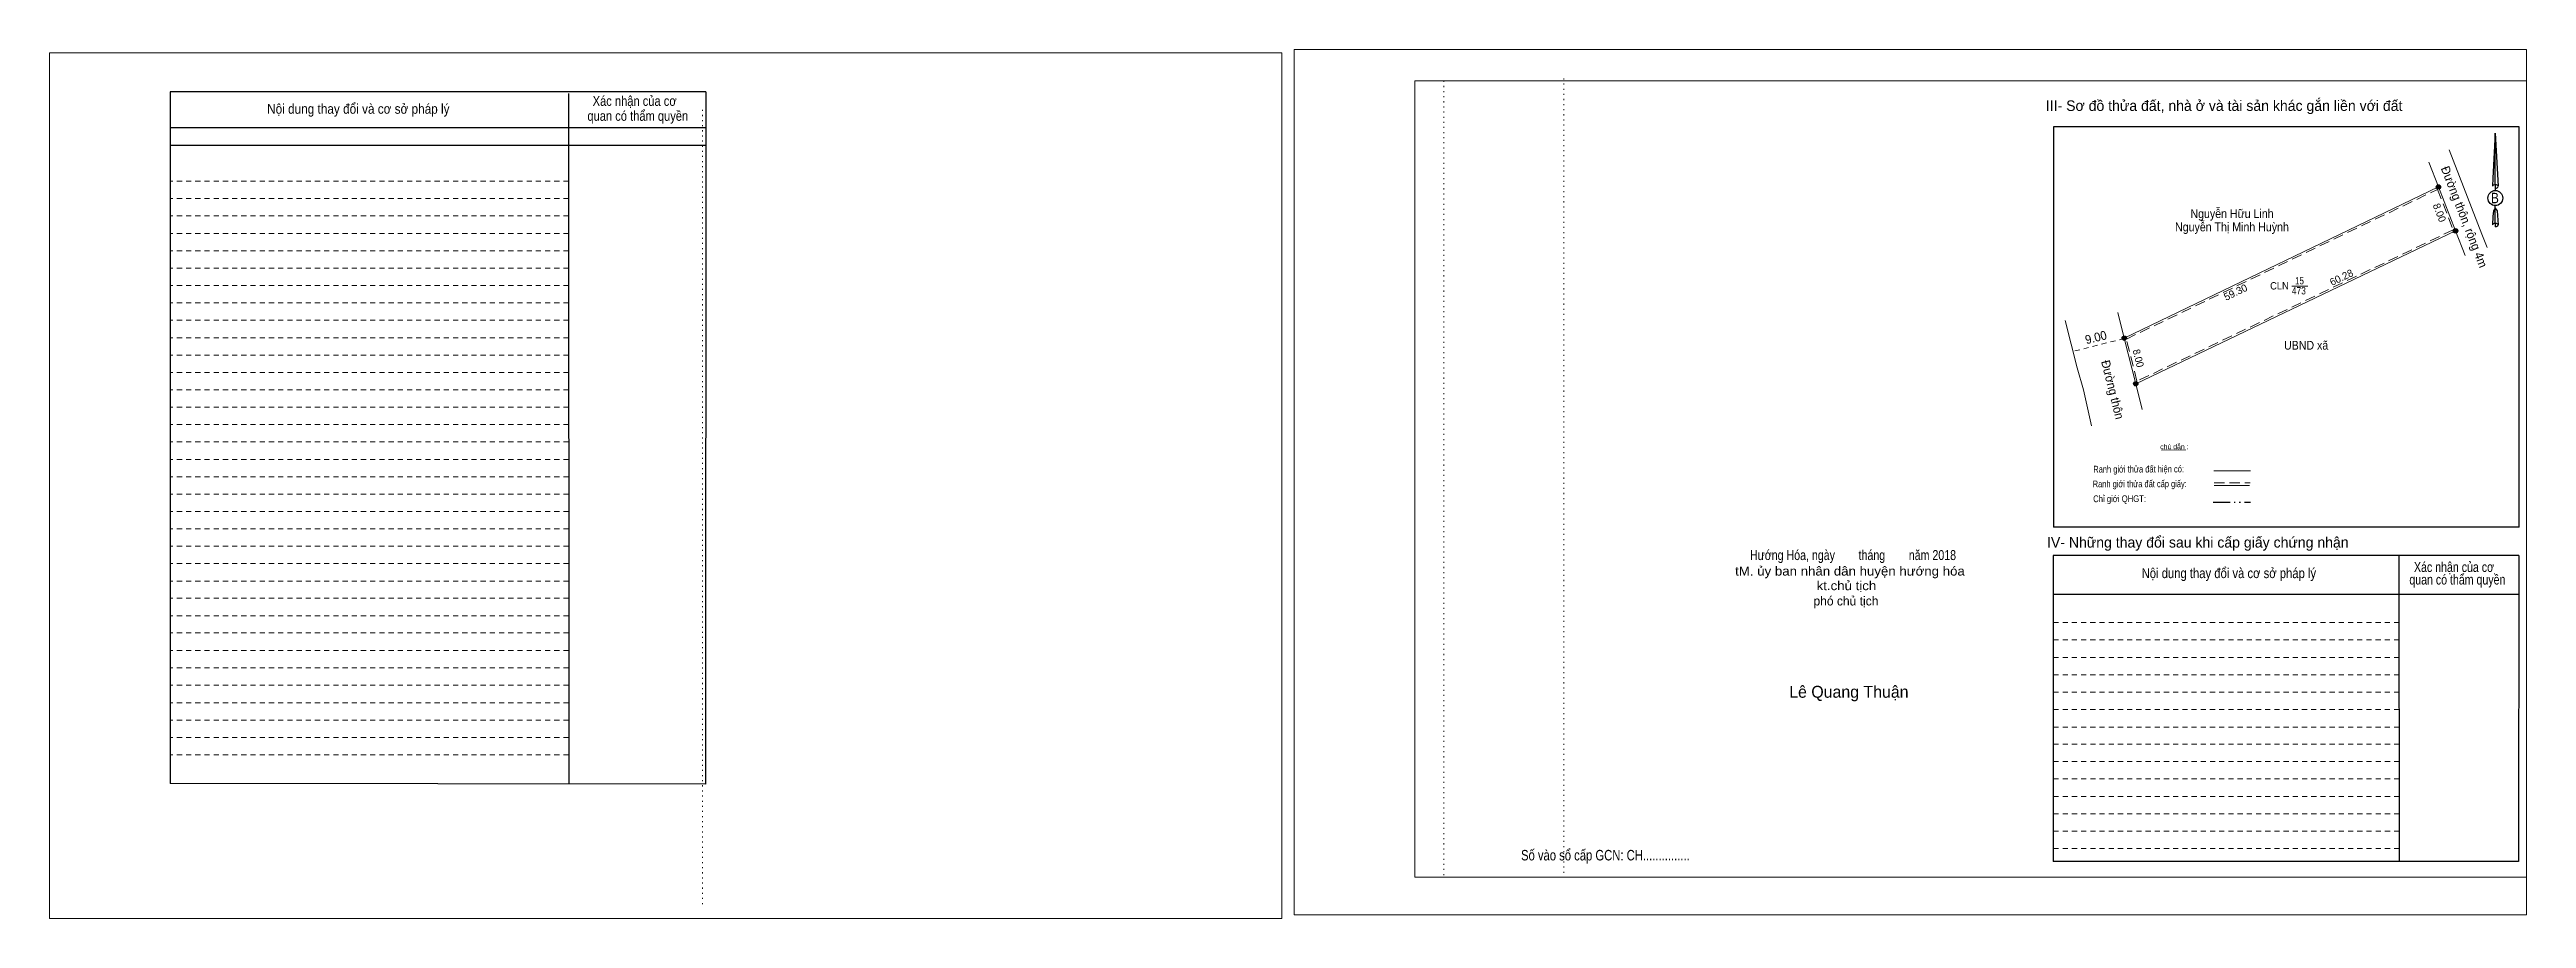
# Model space of a CAD drawing. Header units: metres. Extents: x 547979 to 548786, y 1837700 to 1837918.
# Drawn here: x 548364.5 to 548785.9, y 1837733.3 to 1837881.1 of the extents above; entities that cross this region are included whole.
import ezdxf
from ezdxf.enums import TextEntityAlignment as Align

# ---------------------------------------------------------------- set-up
doc = ezdxf.new("R2010")
doc.units = ezdxf.units.M
doc.header["$LTSCALE"] = 0.58
for name, pattern in [('DASH_DOUBLE_DOT', [9.2, 5, -1.2, 0.3, -1.2, 0.3, -1.2]), ('DOTTED', [1.5, 0.3, -1.2]), ('MEDIUM_DASHED', [4.5, 3, -1.5]), ('SHORT_DASHED', [2.7, 1.5, -1.2])]:
    doc.linetypes.add(name, pattern=pattern)
for name, color, linetype, lineweight in [('18', 7, 'Continuous', 25), ('28', 7, 'SHORT_DASHED', 13), ('3', 7, 'Continuous', 13), ('5', 7, 'DASH_DOUBLE_DOT', 25), ('55', 7, 'Continuous', 13), ('7', 7, 'Continuous', 13), ('8', 7, 'Continuous', 13)]:
    doc.layers.add(name, color=color, linetype=linetype, lineweight=lineweight)

msp = doc.modelspace()

# ---------------------------------------------------------------- texts
at = {"layer": '18'}
for s, height, width, p in [('B', 1.765, 0.85, (548780.535, 1837854.94)), ('Hướng Hóa, ngày        tháng        năm 2018', 1.69, 0.8, (548671.325, 1837794.27)), ('tM. ủy ban nhân dân huyện hướng hóa', 1.532, 1.1, (548670.805, 1837791.63)), ('kt.chủ tịch', 1.532, 1.1, (548670.205, 1837789.15)), ('Số vào sổ cấp GCN: CH...............', 1.788, 0.8, (548629.195, 1837743.2))]:
    msp.add_text(s, height=height, dxfattribs=dict(at, width=width)).set_placement(p, align=Align.CENTER)
for s, height, p in [('phó chủ tịch', 1.532, (548670.12, 1837786.55)), ('Lê Quang Thuận', 2.023, (548670.62, 1837770.86))]:
    msp.add_text(s, height=height, dxfattribs=at).set_placement(p, align=Align.CENTER)
at = {"layer": '28'}
for s, height, width, p in [('Nội dung thay đổi và cơ sở pháp lý', 1.665, 0.9, (548417.025, 1837870.15)), ('Nội dung thay đổi và cơ sở pháp lý', 1.665, 0.9, (548417.025, 1837870.15)), (' quan có thẩm quyền', 1.665, 0.85, (548464.31, 1837868.95)), (' quan có thẩm quyền', 1.665, 0.85, (548464.31, 1837868.95)), ('Xác nhận của cơ', 1.665, 0.85, (548464.035, 1837871.49)), ('Xác nhận của cơ', 1.665, 0.85, (548464.035, 1837871.49)), ('Nội dung thay đổi và cơ sở pháp lý', 1.686, 0.85, (548735.27, 1837791.2)), (' quan có thẩm quyền', 1.686, 0.8, (548773.895, 1837790.11)), ('Xác nhận của cơ', 1.686, 0.8, (548773.57, 1837792.24))]:
    msp.add_text(s, height=height, dxfattribs=dict(at, width=width)).set_placement(p, align=Align.CENTER)
for s, p in [('III- Sơ đồ thửa đất, nhà ở và tài sản khác gắn liền với đất', (548734.465, 1837870.63)), ('IV- Những thay đổi sau khi cấp giấy chứng nhận', (548729.985, 1837796.39))]:
    msp.add_text(s, height=1.788, dxfattribs=at).set_placement(p, align=Align.CENTER)
at = {"layer": '55'}
for s, height, width, p in [('Ranh giới thửa đất cấp giấy:', 1.149, 0.8, (548720.1086, 1837806.6485)), ('Ranh giới thửa đất hiện có:', 1.154, 0.8, (548719.9136, 1837809.1579)), ('Chỉ giới QHGT:', 1.149, 0.85, (548716.6786, 1837804.1206))]:
    msp.add_text(s, height=height, rotation=0.135, dxfattribs=dict(at, width=width)).set_placement(p, align=Align.CENTER)
at = {"layer": '7'}
msp.add_text('chú dẫn :', height=0.8495, rotation=359.974, dxfattribs=at).set_placement((548725.9948, 1837813.1188), align=Align.CENTER)
at = {"layer": '8', "width": 0.95}
for s, rotation, p in [('Đường thôn, rộng 4m', 291.231, (548771.3, 1837860.88)), ('9.00', 14.12, (548711.03, 1837830.95)), ('Đường thôn', 284.12, (548713.52, 1837828.03))]:
    msp.add_text(s, height=1.5, rotation=rotation, dxfattribs=at).set_placement(p)
at = {"layer": '8'}
for s, height, width, p in [('Nguyễn Hữu Linh', 1.5, 0.9, (548735.805, 1837852.42)), ('Nguyễn Thị Minh Huỳnh', 1.5, 0.9, (548735.795, 1837850.16)), ('CLN', 1.25, 0.95, (548743.875, 1837840.27)), ('473', 1.25, 0.85, (548747.175, 1837839.43)), ('15', 1.25, 0.8, (548747.29, 1837841.14)), ('UBND xã', 1.5, 0.9, (548748.415, 1837830.04))]:
    msp.add_text(s, height=height, dxfattribs=dict(at, width=width)).set_placement(p, align=Align.CENTER)
for s, rotation, p in [('8.00', 291.202, (548770.5251, 1837853.106)), ('59.30', 25.671, (548736.6793, 1837839.2377)), ('60.28', 25.549, (548754.7005, 1837841.7589))]:
    msp.add_text(s, height=1.25, rotation=rotation, dxfattribs=at).set_placement(p, align=Align.CENTER)
at = {"layer": '8', "width": 0.95}
msp.add_text('8.00', height=1.25, rotation=284.106, dxfattribs=at).set_placement((548719.2601, 1837828.4273), align=Align.CENTER)

# ---------------------------------------------------------------- hatches: boundary and pattern name
at = {"layer": '8'}
for points in [[(548771.3027, 1837857.703, 1), (548770.5514, 1837857.703, 1)], [(548774.1997, 1837850.2459, 1), (548773.4484, 1837850.2459, 1)], [(548717.8534, 1837832.0058, 1), (548717.1021, 1837832.0058, 1)], [(548717.8534, 1837832.0058, 1), (548717.1021, 1837832.0058, 1)], [(548719.805, 1837824.2475, 1), (548719.0537, 1837824.2475, 1)]]:
    msp.add_hatch(color=256, dxfattribs=at).paths.add_polyline_path(points)

# ---------------------------------------------------------------- linework, layer by layer
at = {"layer": '18'}
for p, q in [((548780.59, 1837866.86), (548781.07, 1837857.84)), ((548780.59, 1837866.86), (548781.07, 1837857.84)), ((548780.59, 1837866.86), (548781.07, 1837857.84)), ((548780.2, 1837859.22), (548780.15, 1837857.85)), ((548780.59, 1837858.1), (548780.59, 1837857.77)), ((548780.59, 1837857.77), (548780.59, 1837857.53)), ((548780.59, 1837857.53), (548780.59, 1837857.16)), ((548780.59, 1837857.53), (548780.59, 1837857.16)), ((548780.59, 1837857.53), (548780.59, 1837857.16)), ((548781.07, 1837857.84), (548781.07, 1837857.85)), ((548780.59, 1837854.12), (548780.59, 1837854.51)), ((548780.59, 1837854.12), (548780.59, 1837854.51)), ((548780.59, 1837854.12), (548780.59, 1837854.51)), ((548780.59, 1837854.12), (548780.94, 1837853.63)), ((548780.59, 1837854.12), (548780.94, 1837853.63)), ((548780.59, 1837854.12), (548780.94, 1837853.63)), ((548780.94, 1837853.63), (548781.07, 1837851.26)), ((548780.94, 1837853.63), (548781.07, 1837851.26)), ((548780.94, 1837853.63), (548781.07, 1837851.26)), ((548780.59, 1837851.56), (548780.59, 1837851.22)), ((548780.59, 1837851.22), (548780.59, 1837850.95)), ((548781.07, 1837851.26), (548781.07, 1837851.27))]:
    msp.add_line(p, q, dxfattribs=at)
for points in [[(548780.59, 1837858.1), (548780.59, 1837866.86), (548780.2, 1837859.22)], [(548780.59, 1837851.56), (548780.59, 1837854.12), (548780.29, 1837853.63), (548780.2, 1837852.66), (548780.15, 1837851.27)]]:
    msp.add_lwpolyline(points, dxfattribs=at)
for centre, start_param, end_param in [((548780.6073, 1837857.7955), 1.57079633, 3.07445202), ((548780.6073, 1837857.7955), 0.06714063, 1.57079633), ((548780.6073, 1837857.7955), 4.71238898, 6.28318531), ((548780.6073, 1837851.2355), 2.49106941, 3.07427841), ((548780.6073, 1837851.2355), 1.57079633, 2.49106941), ((548780.6073, 1837851.2355), 0.06714063, 1.57079633), ((548780.6073, 1837851.2355), 4.71238898, 6.28318531)]:
    msp.add_ellipse(centre, major_axis=(0.4634, 0), ratio=0.655448, start_param=start_param, end_param=end_param, dxfattribs=at)
msp.add_ellipse((548780.6068, 1837855.8149), major_axis=(0, 1.2853), ratio=0.983453, dxfattribs=at)
at = {"layer": '28', "linetype": 'Continuous', "lineweight": 25}
for p, q in [((548476.17, 1837873.88), (548384.99, 1837873.88)), ((548452.8, 1837873.57), (548452.84, 1837756.22)), ((548476.17, 1837873.88), (548476.09, 1837756.14)), ((548476.17, 1837867.73), (548385.1, 1837867.73)), ((548476.17, 1837867.73), (548385.1, 1837867.73)), ((548476.17, 1837864.77), (548385.1, 1837864.77)), ((548784.66, 1837799.84), (548705.45, 1837799.84)), ((548764.21, 1837795.02), (548764.25, 1837743.04)), ((548784.58, 1837795.02), (548784.56, 1837743.04)), ((548784.56, 1837788.43), (548705.4, 1837788.43)), ((548476.09, 1837756.14), (548384.99, 1837756.27)), ((548784.56, 1837743.04), (548705.4, 1837743.04))]:
    msp.add_line(p, q, dxfattribs=at)
at = {"layer": '28'}
for p, q in [((548452.8, 1837858.7), (548384.99, 1837858.7)), ((548452.8, 1837855.72), (548384.99, 1837855.72)), ((548452.8, 1837852.79), (548384.99, 1837852.79)), ((548452.8, 1837849.79), (548384.99, 1837849.79)), ((548452.8, 1837846.85), (548384.99, 1837846.85)), ((548452.8, 1837843.89), (548384.99, 1837843.89)), ((548452.8, 1837840.94), (548384.99, 1837840.94)), ((548452.8, 1837837.99), (548384.99, 1837837.99)), ((548452.8, 1837835.04), (548384.99, 1837835.04)), ((548452.8, 1837832.07), (548384.99, 1837832.07)), ((548452.8, 1837829.13), (548384.99, 1837829.13)), ((548452.8, 1837826.16), (548384.99, 1837826.16)), ((548452.8, 1837823.23), (548384.99, 1837823.23)), ((548452.8, 1837820.28), (548384.99, 1837820.28)), ((548452.8, 1837817.3), (548384.99, 1837817.3)), ((548452.8, 1837814.38), (548384.99, 1837814.38)), ((548452.8, 1837811.39), (548384.99, 1837811.39)), ((548452.8, 1837808.44), (548384.99, 1837808.44)), ((548452.8, 1837805.47), (548384.99, 1837805.47)), ((548452.8, 1837802.52), (548384.99, 1837802.52)), ((548452.8, 1837799.56), (548384.99, 1837799.56)), ((548452.8, 1837796.61), (548384.99, 1837796.61)), ((548452.8, 1837793.66), (548384.99, 1837793.66)), ((548452.8, 1837790.69), (548384.99, 1837790.69)), ((548452.8, 1837787.77), (548384.99, 1837787.77)), ((548452.8, 1837784.78), (548384.99, 1837784.78)), ((548452.8, 1837781.87), (548384.99, 1837781.87)), ((548764.24, 1837783.65), (548705.4, 1837783.65)), ((548452.8, 1837778.88), (548384.99, 1837778.88)), ((548764.24, 1837780.68), (548705.4, 1837780.68)), ((548764.24, 1837777.72), (548705.4, 1837777.72)), ((548452.8, 1837775.94), (548384.99, 1837775.94)), ((548764.24, 1837774.78), (548705.4, 1837774.78)), ((548452.8, 1837772.97), (548384.99, 1837772.97)), ((548452.8, 1837770), (548384.99, 1837770)), ((548764.24, 1837771.82), (548705.4, 1837771.82)), ((548452.8, 1837767.06), (548384.99, 1837767.06)), ((548764.24, 1837768.85), (548705.4, 1837768.85)), ((548764.24, 1837765.88), (548705.4, 1837765.88)), ((548452.8, 1837764.1), (548384.99, 1837764.1)), ((548452.8, 1837761.13), (548384.99, 1837761.13)), ((548764.25, 1837762.94), (548705.4, 1837762.94)), ((548764.25, 1837760), (548705.4, 1837760)), ((548764.25, 1837757.05), (548705.4, 1837757.05)), ((548764.25, 1837754.08), (548705.4, 1837754.08)), ((548764.25, 1837751.12), (548705.4, 1837751.12)), ((548764.25, 1837748.18), (548705.4, 1837748.18)), ((548764.25, 1837745.23), (548705.4, 1837745.23))]:
    msp.add_line(p, q, dxfattribs=at)
at = {"layer": '28', "linetype": 'Continuous', "lineweight": 25}
for points in [[(548476.17, 1837873.88), (548384.99, 1837873.88), (548384.99, 1837756.27)], [(548784.66, 1837799.84), (548784.66, 1837867.91), (548705.45, 1837867.91), (548705.45, 1837799.84)], [(548784.58, 1837795.02), (548705.4, 1837795.02), (548705.4, 1837743.04)]]:
    msp.add_lwpolyline(points, dxfattribs=at)
at = {"layer": '3'}
for p, q in [((548596.78, 1837875.74), (548785.9, 1837875.74)), ((548596.78, 1837740.37), (548596.78, 1837875.74)), ((548785.9, 1837875.74), (548785.9, 1837739.24)), ((548596.78, 1837740.37), (548785.9, 1837740.37))]:
    msp.add_line(p, q, dxfattribs=at)
at = {"layer": '3', "linetype": 'DOTTED'}
for p, q in [((548601.68, 1837875.74), (548601.68, 1837740.37)), ((548622.1, 1837876.14), (548622.1, 1837740.76)), ((548475.57, 1837870.81), (548475.57, 1837735.46))]:
    msp.add_line(p, q, dxfattribs=at)
at = {"layer": '3'}
for points in [[(548364.49, 1837733.34), (548574.15, 1837733.34), (548574.15, 1837880.5), (548364.49, 1837880.5)], [(548364.49, 1837880.5), (548574.15, 1837880.5), (548574.15, 1837733.34), (548364.49, 1837733.34)], [(548364.49, 1837733.34), (548574.15, 1837733.34), (548574.15, 1837880.5), (548364.49, 1837880.5)], [(548576.23, 1837733.95), (548785.9, 1837733.95), (548785.9, 1837881.06), (548576.23, 1837881.06)]]:
    msp.add_lwpolyline(points, close=True, dxfattribs=at)
msp.add_lwpolyline([(548604.44, 1837875.74), (548785.9, 1837875.74), (548785.9, 1837740.37), (548604.44, 1837740.37)], dxfattribs=at)
at = {"layer": '5'}
msp.add_line((548732.58, 1837804.1), (548738.96, 1837804.1), dxfattribs=at)
at = {"layer": '55'}
for p, q in [((548732.72, 1837809.46), (548738.96, 1837809.46)), ((548732.78, 1837806.96), (548738.76, 1837806.96)), ((548732.78, 1837806.96), (548738.76, 1837806.96))]:
    msp.add_line(p, q, dxfattribs=at)
at = {"layer": '55', "linetype": 'MEDIUM_DASHED'}
msp.add_line((548732.76, 1837807.38), (548738.89, 1837807.38), dxfattribs=at)
at = {"layer": '7'}
msp.add_line((548723.81, 1837812.96), (548727.93, 1837813.03), dxfattribs=at)
at = {"layer": '8'}
for p, q in [((548770.93, 1837857.7), (548769.29, 1837861.9)), ((548772.75, 1837864.04), (548778.33, 1837849.67)), ((548773.82, 1837850.25), (548775.45, 1837846.04)), ((548778.33, 1837849.67), (548779.2, 1837847.43)), ((548745.98, 1837840.83), (548748.69, 1837840.83)), ((548709.48, 1837826.93), (548707.44, 1837834.97)), ((548717.48, 1837832.01), (548716.37, 1837836.37)), ((548709.48, 1837826.93), (548710.52, 1837823.2)), ((548719.43, 1837824.25), (548720.52, 1837819.87)), ((548710.52, 1837823.2), (548711.91, 1837817.08))]:
    msp.add_line(p, q, dxfattribs=at)
at = {"layer": '8', "linetype": 'SHORT_DASHED'}
msp.add_line((548717.49, 1837831.94), (548708.77, 1837829.75), dxfattribs=at)
at = {"layer": '8'}
for points in [[(548717.48, 1837832.01), (548770.93, 1837857.7), (548773.82, 1837850.25), (548719.43, 1837824.25)], [(548770.93, 1837857.7), (548773.82, 1837850.25), (548719.43, 1837824.25), (548717.48, 1837832.01)]]:
    msp.add_lwpolyline(points, close=True, dxfattribs=at)
at = {"layer": '8', "linetype": 'MEDIUM_DASHED'}
msp.add_lwpolyline([(548717.83, 1837831.84), (548770.76, 1837857.29), (548773.44, 1837850.4), (548719.63, 1837824.68)], close=True, dxfattribs=at)
at = {"layer": '8', "lineweight": 25}
for centre in [(548770.927, 1837857.703), (548773.824, 1837850.2459), (548717.4777, 1837832.0058), (548717.4777, 1837832.0058), (548719.4294, 1837824.2475)]:
    msp.add_circle(centre, 0.3756, dxfattribs=at)

msp.set_redraw_order([(e.dxf.handle, doc.entitydb.next_handle()) for e in msp.query("TEXT MTEXT ATTDEF DIMENSION ARC_DIMENSION")])  # texts and dimensions are drawn at this point

doc.saveas('drawing.dxf')
